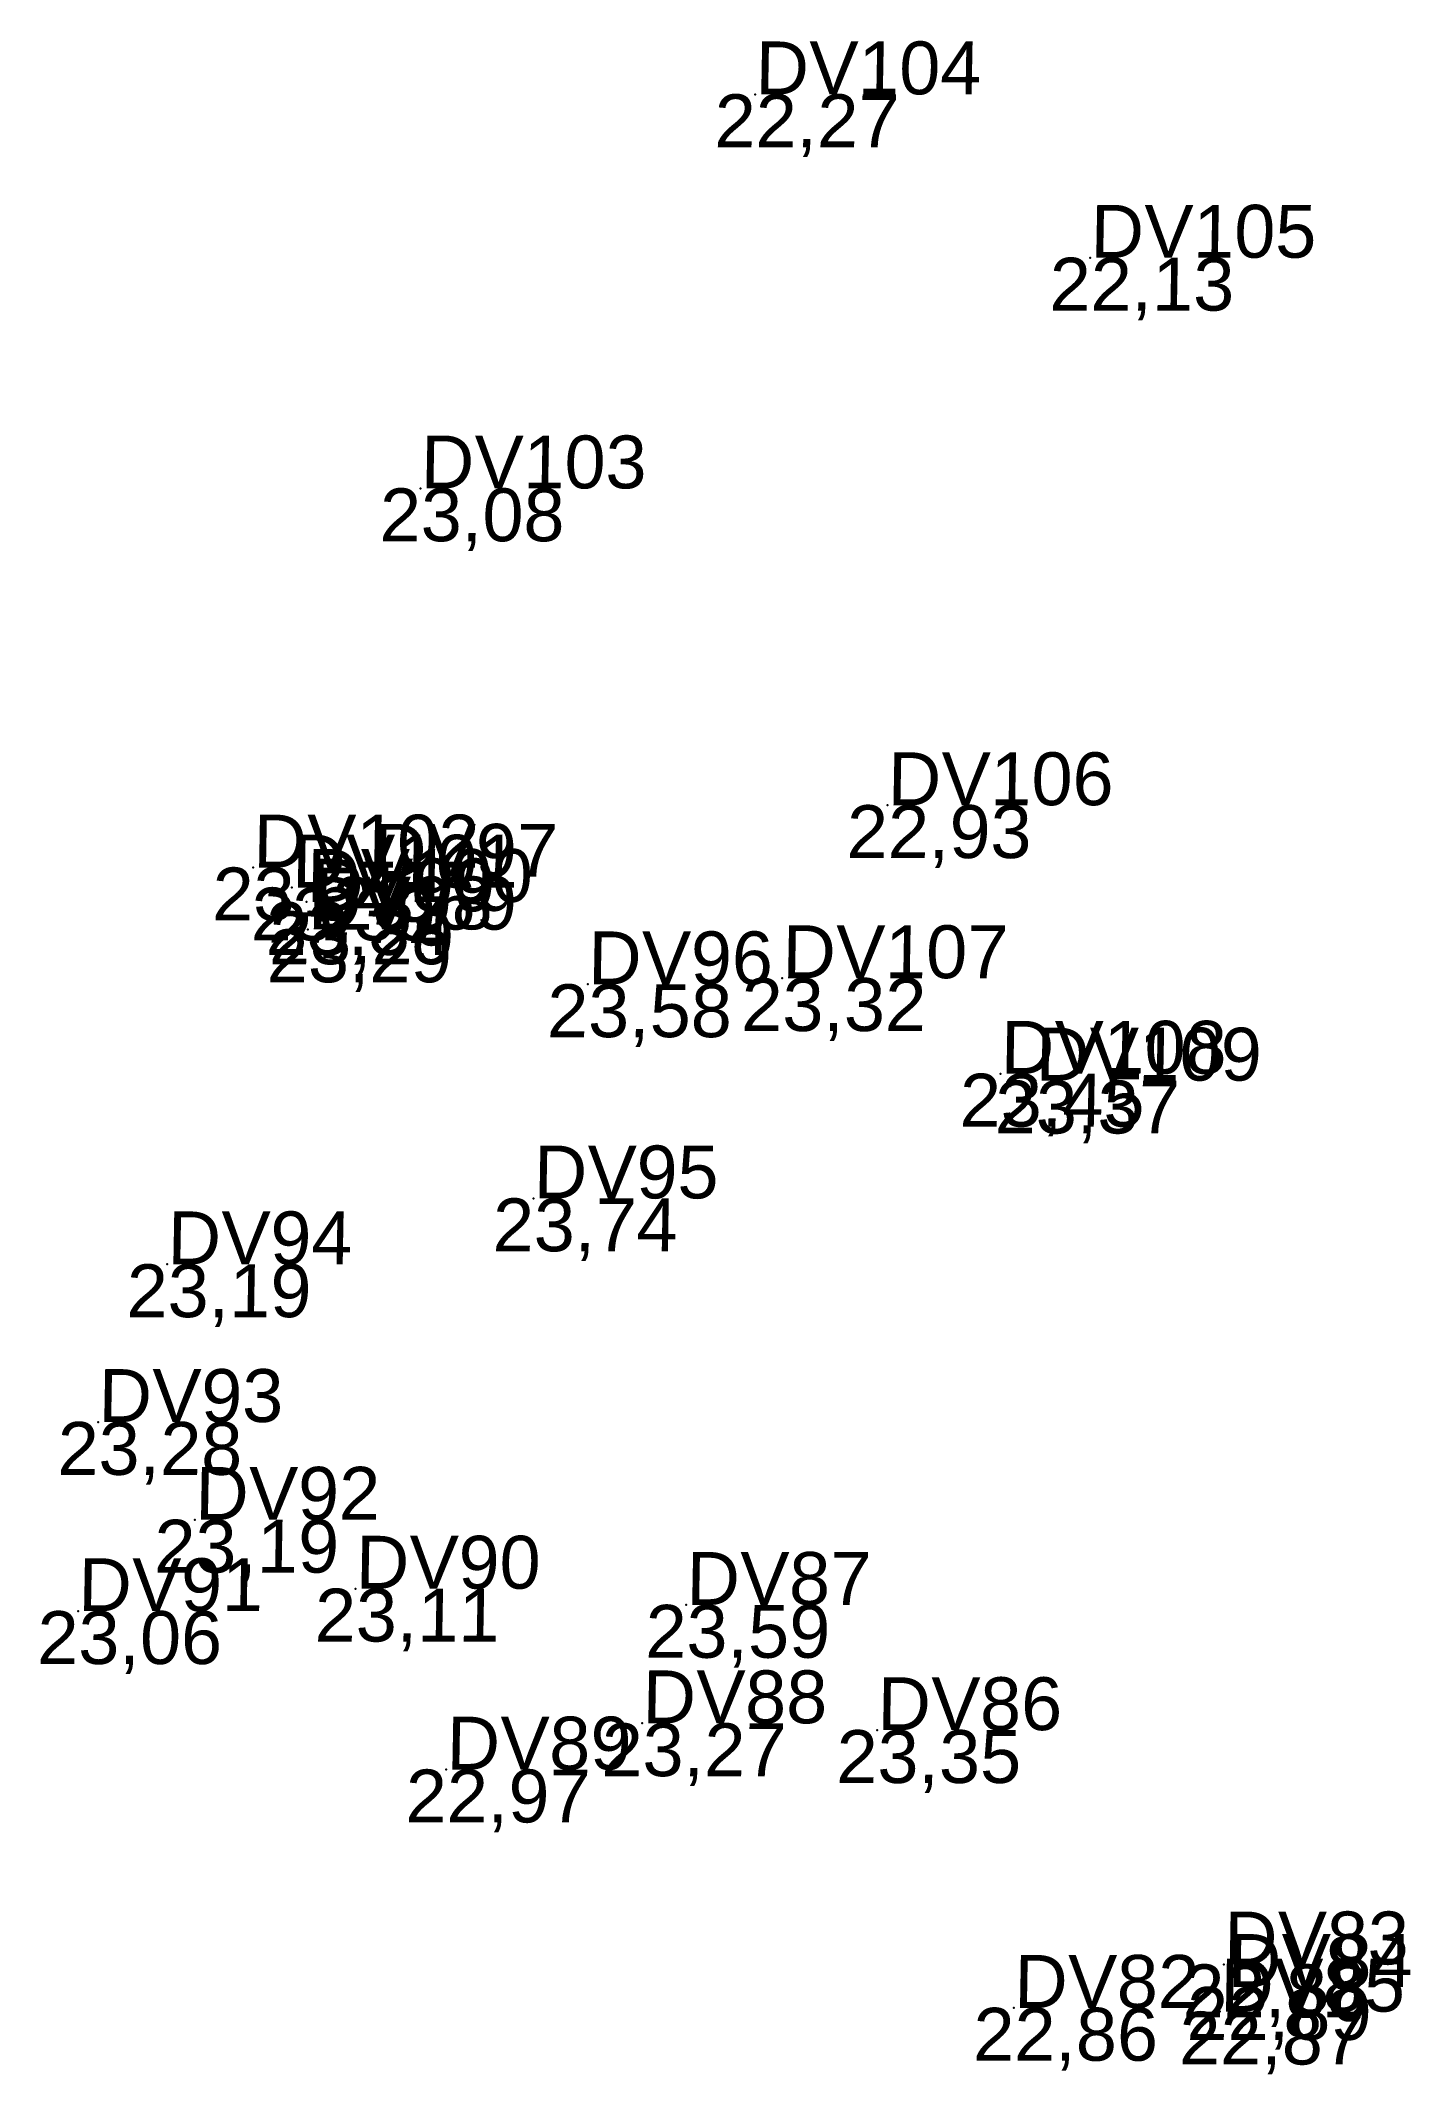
# Model space of a CAD drawing. Header units: metres. Extents: x 584732 to 606137, y 2257469 to 2286410.
# Drawn here: x 596984.46 to 597010.37, y 2263879.36 to 2263917.82 of the extents above; entities that cross this region are included whole.
import ezdxf
from ezdxf.enums import TextEntityAlignment as Align

# ---------------------------------------------------------------- set-up
doc = ezdxf.new("R2010")
doc.units = ezdxf.units.M
doc.header["$MEASUREMENT"] = 0
for name, color, linetype in [('diem', 2, 'Continuous'), ('Docao', 22, 'Continuous'), ('Madiem', 5, 'Continuous'), ('Tendiem', 7, 'Continuous')]:
    doc.layers.add(name, color=color, linetype=linetype)
doc.styles.add('VnArial', font='txt')

msp = doc.modelspace()

# ---------------------------------------------------------------- texts
at = {"layer": 'Docao', "style": 'VnArial', "oblique": 1}
for s, p in [('2,27', (596997.976, 2263916.805, 2.273)), ('2,13', (597004.314, 2263913.715, 2.125)), ('3,08', (596991.644, 2263909.353, 3.078)), ('2,93', (597000.478, 2263903.362, 2.926)), ('3,54', (596988.477, 2263902.183, 3.541)), ('3,39', (596989.21, 2263901.804, 3.387)), ('3,69', (596990.741, 2263902.009, 3.685)), ('3,34', (596989.49, 2263901.532, 3.335)), ('3,29', (596989.552, 2263901.354, 3.285)), ('3,29', (596989.512, 2263901.013, 3.293)), ('3,58', (596994.81, 2263899.975, 3.575)), ('3,32', (596998.485, 2263900.091, 3.319)), ('3,45', (597002.616, 2263898.284, 3.454)), ('3,37', (597003.28, 2263898.154, 3.367)), ('3,74', (596993.782, 2263895.926, 3.737)), ('3,19', (596986.855, 2263894.68, 3.189)), ('3,28', (596985.548, 2263891.698, 3.275)), ('3,19', (596987.378, 2263889.849, 3.192)), ('3,11', (596990.415, 2263888.546, 3.111)), ('3,06', (596985.166, 2263888.121, 3.06)), ('3,59', (596996.67, 2263888.239, 3.587)), ('3,27', (596995.839, 2263886, 3.268)), ('3,35', (597000.283, 2263885.871, 3.348)), ('2,97', (596992.133, 2263885.125, 2.969)), ('2,88', (597006.839, 2263881.44, 2.881)), ('2,89', (597006.911, 2263881.014, 2.887)), ('2,86', (597002.871, 2263880.619, 2.862)), ('2,87', (597006.768, 2263880.548, 2.865))]:
    msp.add_text(s, height=1, dxfattribs=at).set_placement(p, align=Align.TOP_LEFT)
at = {"layer": 'Madiem', "style": 'VnArial', "oblique": 1}
for p in [(596997.976, 2263916.805, 2.273), (597004.314, 2263913.715, 2.125), (596991.644, 2263909.353, 3.078), (597000.478, 2263903.362, 2.926), (596988.477, 2263902.183, 3.541), (596989.21, 2263901.804, 3.387), (596990.741, 2263902.009, 3.685), (596989.49, 2263901.532, 3.335), (596989.552, 2263901.354, 3.285), (596989.512, 2263901.013, 3.293), (596994.81, 2263899.975, 3.575), (596998.485, 2263900.091, 3.319), (597002.616, 2263898.284, 3.454), (597003.28, 2263898.154, 3.367), (596993.782, 2263895.926, 3.737), (596986.855, 2263894.68, 3.189), (596985.548, 2263891.698, 3.275), (596987.378, 2263889.849, 3.192), (596990.415, 2263888.546, 3.111), (596985.166, 2263888.121, 3.06), (596996.67, 2263888.239, 3.587), (596995.839, 2263886, 3.268), (597000.283, 2263885.871, 3.348), (596992.133, 2263885.125, 2.969), (597006.839, 2263881.44, 2.881), (597006.911, 2263881.014, 2.887), (597002.871, 2263880.619, 2.862), (597006.768, 2263880.548, 2.865)]:
    msp.add_text('2', height=1, dxfattribs=at).set_placement(p, align=Align.TOP_RIGHT)
at = {"layer": 'Tendiem', "style": 'VnArial', "oblique": 1}
for s, p in [('DV104', (596997.976, 2263916.805, 2.273)), ('DV105', (597004.314, 2263913.715, 2.125)), ('DV103', (596991.644, 2263909.353, 3.078)), ('DV106', (597000.478, 2263903.362, 2.926)), ('DV102', (596988.477, 2263902.183, 3.541)), ('DV97', (596990.741, 2263902.009, 3.685)), ('DV101', (596989.21, 2263901.804, 3.387)), ('DV100', (596989.49, 2263901.532, 3.335)), ('DV99', (596989.552, 2263901.354, 3.285)), ('DV98', (596989.512, 2263901.013, 3.293)), ('DV107', (596998.485, 2263900.091, 3.319)), ('DV96', (596994.81, 2263899.975, 3.575)), ('DV108', (597002.616, 2263898.284, 3.454)), ('DV109', (597003.28, 2263898.154, 3.367)), ('DV95', (596993.782, 2263895.926, 3.737)), ('DV94', (596986.855, 2263894.68, 3.189)), ('DV93', (596985.548, 2263891.698, 3.275)), ('DV92', (596987.378, 2263889.849, 3.192)), ('DV90', (596990.415, 2263888.546, 3.111)), ('DV91', (596985.166, 2263888.121, 3.06)), ('DV87', (596996.67, 2263888.239, 3.587)), ('DV88', (596995.839, 2263886, 3.268)), ('DV86', (597000.283, 2263885.871, 3.348)), ('DV89', (596992.133, 2263885.125, 2.969)), ('DV83', (597006.839, 2263881.44, 2.881)), ('DV84', (597006.911, 2263881.014, 2.887)), ('DV82', (597002.871, 2263880.619, 2.862)), ('DV85', (597006.768, 2263880.548, 2.865))]:
    msp.add_text(s, height=1, dxfattribs=at).set_placement(p)

# ---------------------------------------------------------------- linework, layer by layer
at = {"layer": 'diem'}
for p in [(596997.976, 2263916.805, 2.273), (597004.314, 2263913.715, 2.125), (596991.644, 2263909.353, 3.078), (597000.478, 2263903.362, 2.926), (596988.477, 2263902.183, 3.541), (596990.741, 2263902.009, 3.685), (596989.21, 2263901.804, 3.387), (596989.49, 2263901.532, 3.335), (596989.552, 2263901.354, 3.285), (596989.512, 2263901.013, 3.293), (596994.81, 2263899.975, 3.575), (596998.485, 2263900.091, 3.319), (597002.616, 2263898.284, 3.454), (597003.28, 2263898.154, 3.367), (596993.782, 2263895.926, 3.737), (596986.855, 2263894.68, 3.189), (596985.548, 2263891.698, 3.275), (596987.378, 2263889.849, 3.192), (596990.415, 2263888.546, 3.111), (596985.166, 2263888.121, 3.06), (596996.67, 2263888.239, 3.587), (596995.839, 2263886, 3.268), (597000.283, 2263885.871, 3.348), (596992.133, 2263885.125, 2.969), (597006.839, 2263881.44, 2.881), (597006.911, 2263881.014, 2.887), (597002.871, 2263880.619, 2.862), (597006.768, 2263880.548, 2.865)]:
    msp.add_point(p, dxfattribs=at)

msp.set_redraw_order([(e.dxf.handle, doc.entitydb.next_handle()) for e in msp.query("TEXT MTEXT ATTDEF DIMENSION ARC_DIMENSION")])  # texts and dimensions are drawn at this point

doc.saveas('drawing.dxf')
